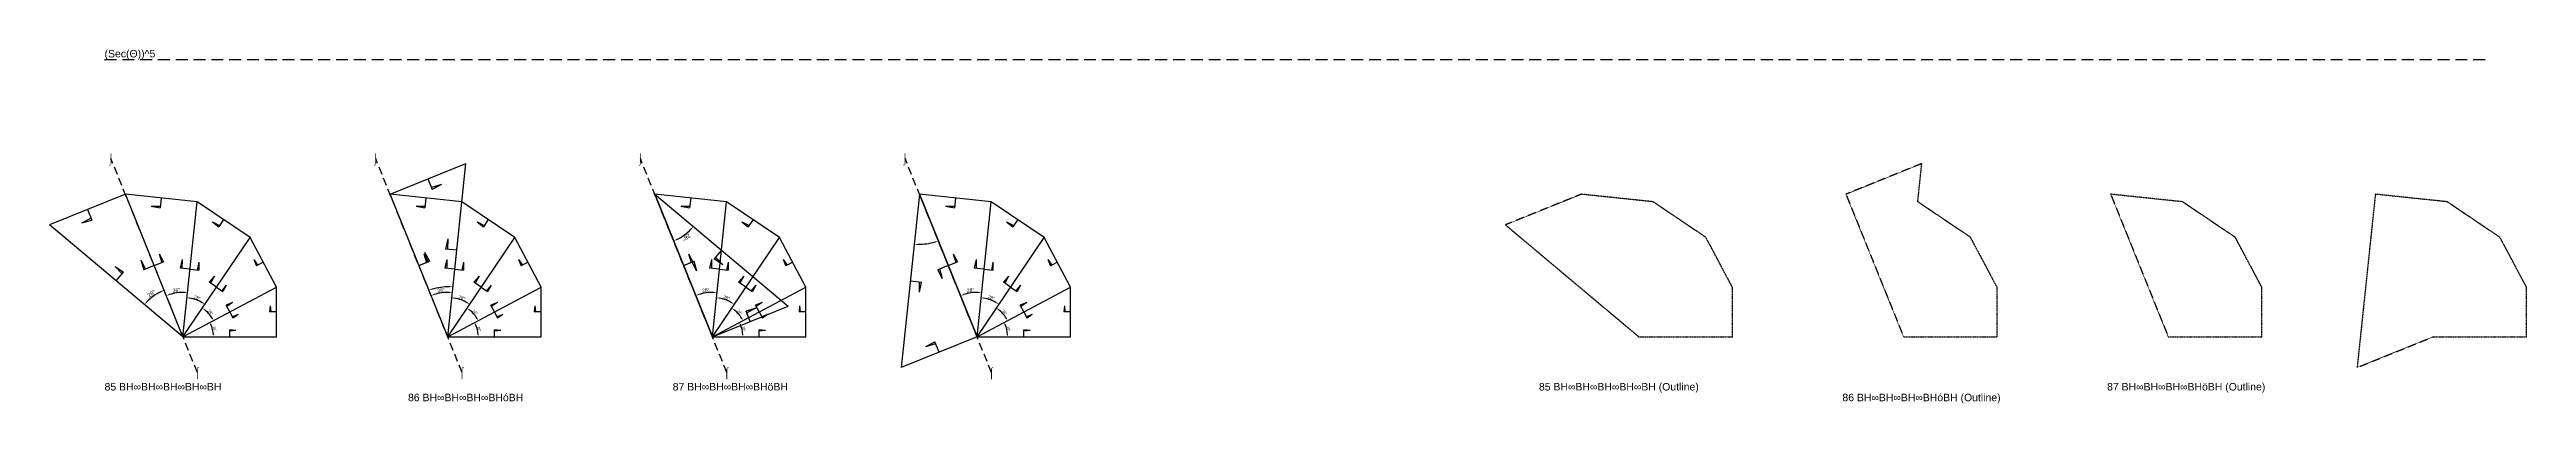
# Model space of a CAD drawing. Header units: millimetres. Extents: x 109495 to 889476, y -4752178 to 24518.
# Drawn here: x 109495 to 506914, y -1310761 to -1253967 of the extents above; entities that cross this region are included whole.
import ezdxf
from ezdxf.enums import TextEntityAlignment as Align

# ---------------------------------------------------------------- set-up
doc = ezdxf.new("R2010")
doc.units = ezdxf.units.MM
doc.header["$PDMODE"] = 35
doc.linetypes.add('DASHED', pattern=[19.05, 12.7, -6.35])
for name, color, linetype in [('BASE', 170, 'Continuous'), ('HYPOTENUSE', 20, 'Continuous'), ('PERPENDICULAR', 90, 'Continuous')]:
    doc.layers.add(name, color=color, linetype=linetype)
doc.styles.add('Arial', font='arial_0.ttf')
doc.dimstyles.new('ISO-25', dxfattribs={"dimtxt": 250, "dimasz": 100, "dimexe": 1.25, "dimexo": 0.625, "dimgap": 100, "dimtad": 1, "dimdec": 0, "dimtxsty": 'Arial', "dimcen": 2.5, "dimadec": 0, "dimazin": 0, "dimtfac": 1, "dimtdec": 0, "dimtmove": 0, "dimatfit": 3, "dimfxl": 1, "dimarcsym": 0})

# ---------------------------------------------------------------- blocks, each defined once
blk = doc.blocks.new('*D9')
at = {"color": 0, "lineweight": -2, "ltscale": 100, "transparency": 16777216}
blk.add_arc((0, 0), 4906, 4.08845, 23.91155, dxfattribs=at)
at = {"color": 0, "ltscale": 100, "transparency": 16777216}
for points in [[(4432, 1963), (4537, 2014), (4332, 2303)], [(4952, 352), (4835, 348), (4906, 0)]]:
    blk.add_solid(points, dxfattribs=at)
at = {"layer": 'Defpoints', "color": 0, "ltscale": 100, "transparency": 16777216}
for p in [(15000, 7976), (0, 0), (0, 0), (4841, 796), (15000, 0)]:
    blk.add_point(p, dxfattribs=at)
at = {"color": 0, "ltscale": 100, "transparency": 16777216, "insert": (5055, 1260), "char_height": 400, "attachment_point": 5, "rotation": 284, "style": 'Arial'}
blk.add_mtext('28°', dxfattribs=at)
blk = doc.blocks.new('SanjoyNathGeometrifyingTrigonometryFundamentalLockedSet')
at = {"color": 114, "linetype": 'DASHED', "ltscale": 100, "true_color": 0x139b48}
for p, q in [((14000, 4987.8), (13900, 3987.8)), ((14000, 4987.8), (14100, 3987.8)), ((15000, 3987.8), (13900, 3987.8))]:
    blk.add_line(p, q, dxfattribs=at)
at = {"color": 242, "linetype": 'DASHED', "ltscale": 100, "true_color": 0xcd2027}
for p, q in [((7500, 3987.8), (8016.4, 3016.6)), ((8852.4, 3574.3), (7922.5, 3193.2)), ((8852.4, 3574.3), (8016.4, 3016.6))]:
    blk.add_line(p, q, dxfattribs=at)
at = {"color": 159, "linetype": 'DASHED', "ltscale": 100, "true_color": 0x22346e}
for p, q in [((7500, 0), (7500, 1100)), ((8500, 1000), (7500, 1100)), ((8500, 1000), (7500, 900))]:
    blk.add_line(p, q, dxfattribs=at)
at = {"layer": 'BASE'}
blk.add_line((0, 0), (15000, 0), dxfattribs=at)
at = {"layer": 'HYPOTENUSE'}
blk.add_line((0, 0), (15000, 7975.6), dxfattribs=at)
at = {"layer": 'PERPENDICULAR'}
blk.add_line((15000, 0), (15000, 7975.6), dxfattribs=at)
at = {"color": 4, "ltscale": 100}
dim = blk.add_angular_dim_2l(base=(4841, 795.6), line1=((0, 0), (15000, 0)), line2=((0, 0), (15000, 7975.6)), dimstyle='ISO-25', override={"dimtxt": 400, "dimasz": 350, "dimgap": 100}, dxfattribs=at)
dim.commit()
dim.dimension.update_dxf_attribs({"geometry": '*D9', "text_midpoint": (5055.4, 1260.5)})

msp = doc.modelspace()

# ---------------------------------------------------------------- linework, layer by layer
at = {"linetype": 'DASHED', "ltscale": 150}
msp.add_line((118324, -1255590), (500566, -1255590), dxfattribs=at)
at = {"linetype": 'DASHED', "ltscale": 100}
for p, q in [((133219, -1305791), (119351, -1271466)), ((175690, -1305791), (161822, -1271466)), ((218162, -1305791), (204294, -1271466)), ((260633, -1305791), (246765, -1271466))]:
    msp.add_line(p, q, dxfattribs=at)
at = {"linetype": 'DASHED'}
for points in [[(406972, -1300071), (421972, -1300071), (421972, -1292095), (417731, -1284119), (409249, -1278398), (409893, -1272271), (397726, -1277187)], [(364500, -1300071), (379500, -1300071), (379500, -1292095), (375260, -1284119), (366778, -1278398), (355255, -1277187), (343088, -1282103)], [(449443, -1300071), (464443, -1300071), (464443, -1292095), (460202, -1284119), (451721, -1278398), (440198, -1277187)], [(479747, -1304986), (491914, -1300071), (506914, -1300071), (506914, -1292095), (502674, -1284119), (494192, -1278398), (482669, -1277187)]]:
    msp.add_lwpolyline(points, close=True, dxfattribs=at)

# ---------------------------------------------------------------- block references
at = {"linetype": 'DASHED', "ltscale": 100}
for p, xscale, yscale, zscale, rotation in [((173379, -1300071), -1.645357565266569, 1.645357565266569, 1.645357565266569, 292), ((206605, -1277187), 1.645357565266569, 1.645357565266569, 1.645357565266569, 292), ((130908, -1300071), 1.645357565266569, 1.645357565266569, 1.645357565266569, 112), ((130908, -1300071), 1.452764501644343, 1.452764501644343, 1.452764501644343, 84.00000000000003), ((130908, -1300071), 1.282714919717771, 1.282714919717771, 1.282714919717771, 56.00000000000003), ((173379, -1300071), 1.452764501644343, 1.452764501644343, 1.452764501644343, 84.00000000000003), ((173379, -1300071), 1.282714919717771, 1.282714919717771, 1.282714919717771, 56.00000000000003), ((215850, -1300071), 1.452764501644343, 1.452764501644343, 1.452764501644343, 84.00000000000003), ((215850, -1300071), 1.282714919717771, 1.282714919717771, 1.282714919717771, 56.00000000000003), ((249076, -1277187), -1.645357565266573, 1.645357565266573, 1.645357565266573, 111.9999999999999), ((258322, -1300071), 1.452764501644343, 1.452764501644343, 1.452764501644343, 84.00000000000003), ((258322, -1300071), 1.282714919717771, 1.282714919717771, 1.282714919717771, 56.00000000000003), ((130908, -1300071), 1.132570050689039, 1.132570050689039, 1.132570050689039, 27.99999999999999), ((173379, -1300071), 1.132570050689039, 1.132570050689039, 1.132570050689039, 27.99999999999999), ((215850, -1300071), 1.132570050689039, 1.132570050689039, 1.132570050689039, 27.99999999999999), ((258322, -1300071), 1.132570050689039, 1.132570050689039, 1.132570050689039, 27.99999999999999)]:
    msp.add_blockref('SanjoyNathGeometrifyingTrigonometryFundamentalLockedSet', p, dxfattribs=dict(at, xscale=xscale, yscale=yscale, zscale=zscale, rotation=rotation))
at = {"linetype": 'DASHED'}
for p in [(130908, -1300071), (173379, -1300071), (215850, -1300071), (258322, -1300071)]:
    msp.add_blockref('SanjoyNathGeometrifyingTrigonometryFundamentalLockedSet', p, dxfattribs=at)

# ---------------------------------------------------------------- texts
at = {"linetype": 'DASHED', "ltscale": 100, "style": 'Arial'}
msp.add_text('(Sec(Θ))^ 5', height=1200, dxfattribs=at).set_placement((118324, -1255590), align=Align.BOTTOM_LEFT)
for s, p in [('⌡', (119351, -1271466)), ('⌡', (161822, -1271466)), ('⌡', (204294, -1271466)), ('⌡', (246765, -1271466)), ('85 BH∞BH∞BH∞BH∞BH', (127701, -1308080)), ('⌠', (133219, -1305791)), ('⌠', (175690, -1305791)), ('87 BH∞BH∞BH∞BHöBH', (218728, -1308080)), ('⌠', (218162, -1305791)), ('⌠', (260633, -1305791)), ('85 BH∞BH∞BH∞BH∞BH (Outline)', (361294, -1308080)), ('87 BH∞BH∞BH∞BHöBH (Outline)', (452320, -1308080)), ('86 BH∞BH∞BH∞BHóBH', (176256, -1309800)), ('86 BH∞BH∞BH∞BHóBH (Outline)', (409849, -1309800))]:
    msp.add_text(s, height=1200, dxfattribs=at).set_placement(p, align=Align.MIDDLE_CENTER)

doc.saveas('drawing.dxf')
